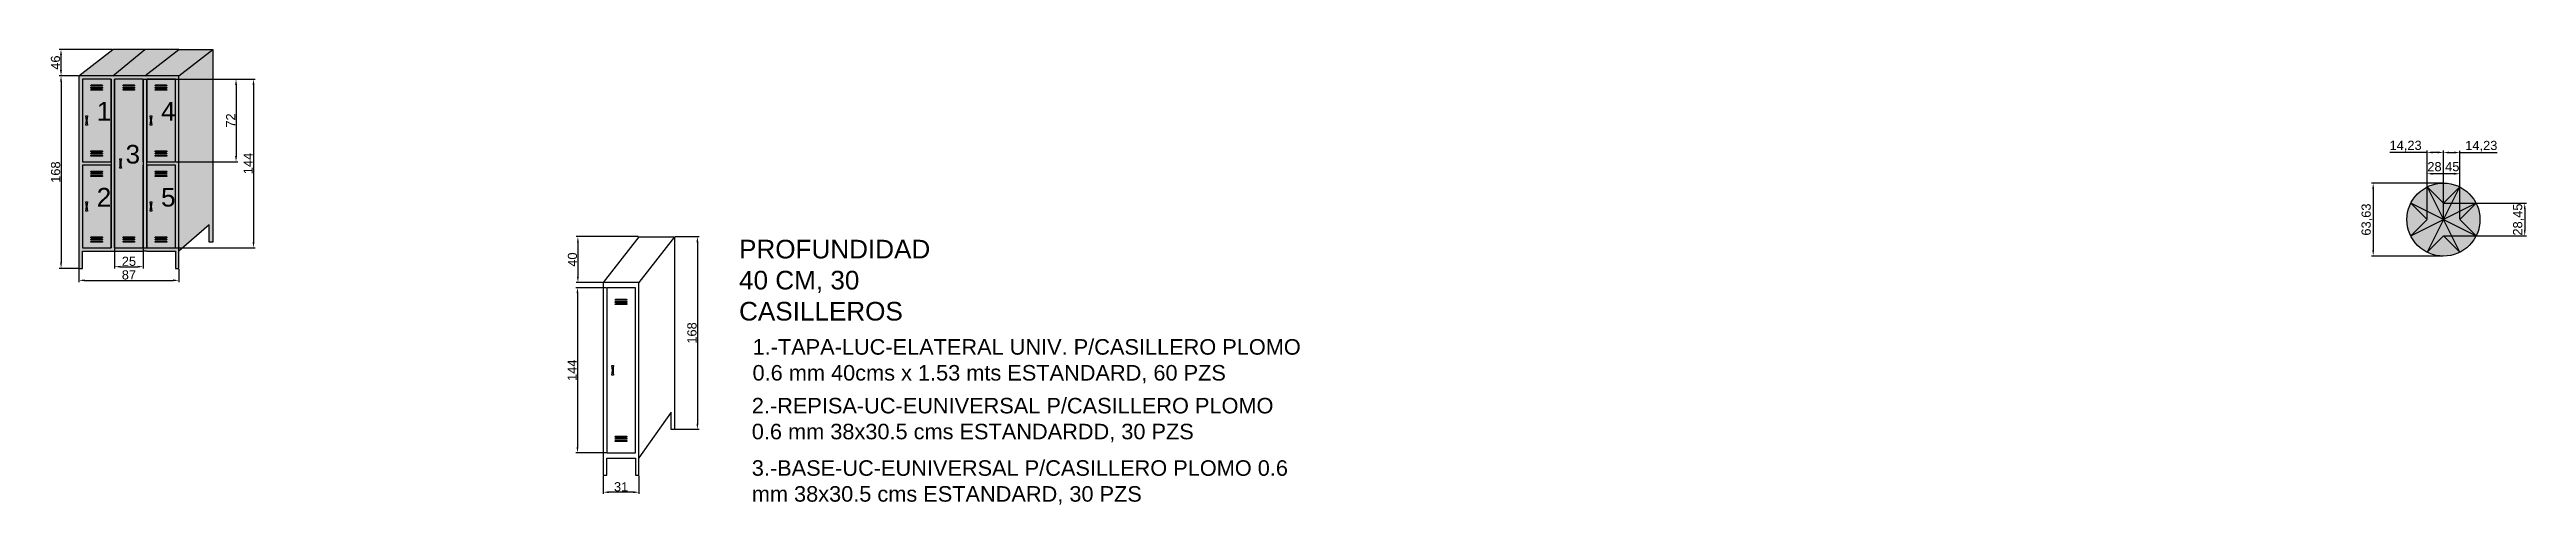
# Model space of a CAD drawing. Header units: millimetres. Extents: x 6614975 to 6624097, y 8742145 to 8746891.
# Drawn here: x 6616191 to 6618347, y 8743936 to 8744333 of the extents above; entities that cross this region are included whole.
import ezdxf

# ---------------------------------------------------------------- set-up
doc = ezdxf.new("R2010")
doc.units = ezdxf.units.MM
doc.styles.get("Standard").update_dxf_attribs({"font": 'arial.ttf'})
doc.dimstyles.new('ISO-25', dxfattribs={"dimtxt": 8, "dimasz": 5, "dimexe": 1.5, "dimexo": 0.625, "dimtad": 1, "dimtxsty": 'Standard', "dimcen": 2.5, "dimclrd": 1, "dimclre": 1, "dimclrt": 143, "dimadec": 0, "dimazin": 0, "dimtfac": 1, "dimtmove": 0, "dimatfit": 3, "dimfxl": 1, "dimarcsym": 0})

msp = doc.modelspace()

# ---------------------------------------------------------------- texts
for s, p in [('1', (6616232.463, 8744271.271)), ('4', (6616288.463, 8744271.271)), ('3', (6616257.592, 8744233.771)), ('2', (6616232.463, 8744196.271)), ('5', (6616288.463, 8744196.271))]:
    msp.add_text(s, height=16.248).set_placement(p)
at = {"char_height": 16.24849, "attachment_point": 1}
for s, width, heights, insert in [('PROFUNDIDAD 40 CM, 30 CASILLEROS', 165.49439, [0], (6616791.589, 8744167.275)), ('{\\H0.83333x;1.-TAPA-LUC-ELATERAL UNIV. P/CASILLERO PLOMO 0.6 mm 40cms x 1.53 mts ESTANDARD, 60 PZS}', 495.00812, [45.916], (6616803.311, 8744080.62)), ('{\\H0.83333x;2.-REPISA-UC-EUNIVERSAL P/CASILLERO PLOMO 0.6 mm 38x30.5 cms ESTANDARDD, 30 PZS}', 473.48605, [56.037], (6616802.678, 8744029.386)), ('{\\H0.83333x;3.-BASE-UC-EUNIVERSAL P/CASILLERO PLOMO 0.6 mm 38x30.5 cms ESTANDARD, 30 PZS}', 472.85304, [58.567], (6616802.678, 8743974.99))]:
    msp.add_mtext_dynamic_manual_height_columns(s, width=width, gutter_width=81.242, heights=heights, dxfattribs=dict(at, insert=insert))

# ---------------------------------------------------------------- blocks, each defined once
blk = doc.blocks.new('*D55')
at = {"color": 1, "lineweight": -2, "transparency": 16777216}
for p, q in [((6616216.3, 8744310.3), (6616199.9, 8744310.3)), ((6616216.3, 8744142.3), (6616199.9, 8744142.3))]:
    blk.add_line(p, q, dxfattribs=at)
at = {"color": 1, "linetype": 'Continuous', "lineweight": -2, "transparency": 16777216}
blk.add_line((6616201.4, 8744305.3), (6616201.4, 8744147.3), dxfattribs=at)
at = {"color": 1, "transparency": 16777216}
for points in [[(6616200.6, 8744305.3), (6616202.2, 8744305.3), (6616201.4, 8744310.3)], [(6616200.6, 8744147.3), (6616202.2, 8744147.3), (6616201.4, 8744142.3)]]:
    blk.add_solid(points, dxfattribs=at)
at = {"layer": 'Defpoints', "color": 0, "transparency": 16777216}
for p in [(6616217, 8744310.3), (6616201.4, 8744142.3), (6616217, 8744142.3)]:
    blk.add_point(p, dxfattribs=at)
at = {"color": 143, "transparency": 16777216, "insert": (6616196.7, 8744226.3), "char_height": 8, "attachment_point": 5, "rotation": 90}
blk.add_mtext('168', dxfattribs=at)
blk = doc.blocks.new('*D56')
at = {"color": 1, "lineweight": -2, "transparency": 16777216}
for p, q in [((6616217, 8744141.6), (6616217, 8744130.4)), ((6616304, 8744141.6), (6616304, 8744130.4))]:
    blk.add_line(p, q, dxfattribs=at)
at = {"color": 1, "linetype": 'Continuous', "lineweight": -2, "transparency": 16777216}
blk.add_line((6616222, 8744131.9), (6616299, 8744131.9), dxfattribs=at)
at = {"color": 1, "transparency": 16777216}
for points in [[(6616222, 8744132.7), (6616222, 8744131.1), (6616217, 8744131.9)], [(6616299, 8744132.7), (6616299, 8744131.1), (6616304, 8744131.9)]]:
    blk.add_solid(points, dxfattribs=at)
at = {"layer": 'Defpoints', "color": 0, "transparency": 16777216}
for p in [(6616217, 8744142.3), (6616304, 8744142.3), (6616304, 8744131.9)]:
    blk.add_point(p, dxfattribs=at)
at = {"color": 143, "transparency": 16777216, "insert": (6616260.5, 8744136.6), "char_height": 8, "attachment_point": 5}
blk.add_mtext('87', dxfattribs=at)
blk = doc.blocks.new('*D57')
at = {"color": 1, "lineweight": -2, "transparency": 16777216}
for p, q in [((6616245.8, 8744333.3), (6616199.9, 8744333.3)), ((6616216.3, 8744310.3), (6616199.9, 8744310.3))]:
    blk.add_line(p, q, dxfattribs=at)
at = {"color": 1, "linetype": 'Continuous', "lineweight": -2, "transparency": 16777216}
blk.add_line((6616201.4, 8744315.3), (6616201.4, 8744328.3), dxfattribs=at)
at = {"color": 1, "transparency": 16777216}
for points in [[(6616200.5, 8744328.3), (6616202.2, 8744328.3), (6616201.4, 8744333.3)], [(6616200.5, 8744315.3), (6616202.2, 8744315.3), (6616201.4, 8744310.3)]]:
    blk.add_solid(points, dxfattribs=at)
at = {"layer": 'Defpoints', "color": 0, "transparency": 16777216}
for p in [(6616201.4, 8744333.3), (6616246.5, 8744333.3), (6616217, 8744310.3)]:
    blk.add_point(p, dxfattribs=at)
at = {"color": 143, "transparency": 16777216, "insert": (6616196.6, 8744321.8), "char_height": 8, "attachment_point": 5, "rotation": 90}
blk.add_mtext('46', dxfattribs=at)
blk = doc.blocks.new('*D58')
at = {"color": 1, "lineweight": -2, "transparency": 16777216}
for p, q in [((6616301.6, 8744307.3), (6616355.2, 8744307.3)), ((6616301.6, 8744235.3), (6616355.2, 8744235.3))]:
    blk.add_line(p, q, dxfattribs=at)
at = {"color": 1, "linetype": 'Continuous', "lineweight": -2, "transparency": 16777216}
blk.add_line((6616353.7, 8744302.3), (6616353.7, 8744240.3), dxfattribs=at)
at = {"color": 1, "transparency": 16777216}
for points in [[(6616352.9, 8744302.3), (6616354.6, 8744302.3), (6616353.7, 8744307.3)], [(6616352.9, 8744240.3), (6616354.6, 8744240.3), (6616353.7, 8744235.3)]]:
    blk.add_solid(points, dxfattribs=at)
at = {"layer": 'Defpoints', "color": 0, "transparency": 16777216}
for p in [(6616301, 8744307.3), (6616301, 8744235.3), (6616353.7, 8744235.3)]:
    blk.add_point(p, dxfattribs=at)
at = {"color": 143, "transparency": 16777216, "insert": (6616349.1, 8744271.3), "char_height": 8, "attachment_point": 5, "rotation": 90}
blk.add_mtext('72', dxfattribs=at)
blk = doc.blocks.new('*D59')
at = {"color": 1, "lineweight": -2, "transparency": 16777216}
for p, q in [((6616273.6, 8744307.3), (6616370.5, 8744307.3)), ((6616273.6, 8744160.3), (6616370.5, 8744160.3))]:
    blk.add_line(p, q, dxfattribs=at)
at = {"color": 1, "linetype": 'Continuous', "lineweight": -2, "transparency": 16777216}
blk.add_line((6616369, 8744302.3), (6616369, 8744165.3), dxfattribs=at)
at = {"color": 1, "transparency": 16777216}
for points in [[(6616368.1, 8744302.3), (6616369.8, 8744302.3), (6616369, 8744307.3)], [(6616368.1, 8744165.3), (6616369.8, 8744165.3), (6616369, 8744160.3)]]:
    blk.add_solid(points, dxfattribs=at)
at = {"layer": 'Defpoints', "color": 0, "transparency": 16777216}
for p in [(6616273, 8744307.3), (6616273, 8744160.3), (6616369, 8744160.3)]:
    blk.add_point(p, dxfattribs=at)
at = {"color": 143, "transparency": 16777216, "insert": (6616364.3, 8744233.8), "char_height": 8, "attachment_point": 5, "rotation": 90}
blk.add_mtext('144', dxfattribs=at)
blk = doc.blocks.new('*D60')
at = {"color": 1, "lineweight": -2, "transparency": 16777216}
for p, q in [((6616248, 8744159.6), (6616248, 8744142.3)), ((6616273, 8744159.6), (6616273, 8744142.3))]:
    blk.add_line(p, q, dxfattribs=at)
at = {"color": 1, "linetype": 'Continuous', "lineweight": -2, "transparency": 16777216}
blk.add_line((6616253, 8744143.8), (6616268, 8744143.8), dxfattribs=at)
at = {"color": 1, "transparency": 16777216}
for points in [[(6616253, 8744144.6), (6616253, 8744143), (6616248, 8744143.8)], [(6616268, 8744144.6), (6616268, 8744143), (6616273, 8744143.8)]]:
    blk.add_solid(points, dxfattribs=at)
at = {"layer": 'Defpoints', "color": 0, "transparency": 16777216}
for p in [(6616248, 8744160.3), (6616273, 8744160.3), (6616273, 8744143.8)]:
    blk.add_point(p, dxfattribs=at)
at = {"color": 143, "transparency": 16777216, "insert": (6616260.5, 8744148.5), "char_height": 8, "attachment_point": 5}
blk.add_mtext('25', dxfattribs=at)
blk = doc.blocks.new('*D90')
at = {"color": 1, "lineweight": -2, "transparency": 16777216}
for p, q in [((6616703.8, 8744170), (6616649.8, 8744170)), ((6616672.8, 8744130), (6616649.8, 8744130))]:
    blk.add_line(p, q, dxfattribs=at)
at = {"color": 1, "linetype": 'Continuous', "lineweight": -2, "transparency": 16777216}
blk.add_line((6616651.3, 8744165), (6616651.3, 8744135), dxfattribs=at)
at = {"color": 1, "transparency": 16777216}
for points in [[(6616650.5, 8744165), (6616652.1, 8744165), (6616651.3, 8744170)], [(6616650.5, 8744135), (6616652.1, 8744135), (6616651.3, 8744130)]]:
    blk.add_solid(points, dxfattribs=at)
at = {"layer": 'Defpoints', "color": 0, "transparency": 16777216}
for p in [(6616704.4, 8744170), (6616651.3, 8744130), (6616673.4, 8744130)]:
    blk.add_point(p, dxfattribs=at)
at = {"color": 143, "transparency": 16777216, "insert": (6616646.6, 8744150), "char_height": 8, "attachment_point": 5, "rotation": 90}
blk.add_mtext('40', dxfattribs=at)
blk = doc.blocks.new('*D91')
at = {"color": 1, "lineweight": -2, "transparency": 16777216}
for p, q in [((6616736, 8744170), (6616756.8, 8744170)), ((6616736, 8744002), (6616756.8, 8744002))]:
    blk.add_line(p, q, dxfattribs=at)
at = {"color": 1, "linetype": 'Continuous', "lineweight": -2, "transparency": 16777216}
blk.add_line((6616755.3, 8744165), (6616755.3, 8744007), dxfattribs=at)
at = {"color": 1, "transparency": 16777216}
for points in [[(6616754.5, 8744165), (6616756.2, 8744165), (6616755.3, 8744170)], [(6616754.5, 8744007), (6616756.2, 8744007), (6616755.3, 8744002)]]:
    blk.add_solid(points, dxfattribs=at)
at = {"layer": 'Defpoints', "color": 0, "transparency": 16777216}
for p in [(6616735.4, 8744170), (6616735.4, 8744002), (6616755.3, 8744002)]:
    blk.add_point(p, dxfattribs=at)
at = {"color": 143, "transparency": 16777216, "insert": (6616750.6, 8744086), "char_height": 8, "attachment_point": 5, "rotation": 90}
blk.add_mtext('168', dxfattribs=at)
blk = doc.blocks.new('*D92')
at = {"color": 1, "lineweight": -2, "transparency": 16777216}
for p, q in [((6616673.4, 8743961.3), (6616673.4, 8743945.6)), ((6616704.4, 8743961.3), (6616704.4, 8743945.6))]:
    blk.add_line(p, q, dxfattribs=at)
at = {"color": 1, "linetype": 'Continuous', "lineweight": -2, "transparency": 16777216}
blk.add_line((6616699.4, 8743947.1), (6616678.4, 8743947.1), dxfattribs=at)
at = {"color": 1, "transparency": 16777216}
for points in [[(6616678.4, 8743948), (6616678.4, 8743946.3), (6616673.4, 8743947.1)], [(6616699.4, 8743948), (6616699.4, 8743946.3), (6616704.4, 8743947.1)]]:
    blk.add_solid(points, dxfattribs=at)
at = {"layer": 'Defpoints', "color": 0, "transparency": 16777216}
for p in [(6616673.4, 8743962), (6616673.4, 8743947.1), (6616704.4, 8743962)]:
    blk.add_point(p, dxfattribs=at)
at = {"color": 143, "transparency": 16777216, "insert": (6616688.9, 8743951.8), "char_height": 8, "attachment_point": 5}
blk.add_mtext('31', dxfattribs=at)
blk = doc.blocks.new('*D93')
at = {"color": 1, "lineweight": -2, "transparency": 16777216}
for p, q in [((6616675.8, 8744125.5), (6616649.4, 8744125.5)), ((6616675.8, 8743981.5), (6616649.4, 8743981.5))]:
    blk.add_line(p, q, dxfattribs=at)
at = {"color": 1, "linetype": 'Continuous', "lineweight": -2, "transparency": 16777216}
blk.add_line((6616650.9, 8744120.5), (6616650.9, 8743986.5), dxfattribs=at)
at = {"color": 1, "transparency": 16777216}
for points in [[(6616650.1, 8744120.5), (6616651.8, 8744120.5), (6616650.9, 8744125.5)], [(6616650.1, 8743986.5), (6616651.8, 8743986.5), (6616650.9, 8743981.5)]]:
    blk.add_solid(points, dxfattribs=at)
at = {"layer": 'Defpoints', "color": 0, "transparency": 16777216}
for p in [(6616676.4, 8744125.5), (6616650.9, 8743981.5), (6616676.4, 8743981.5)]:
    blk.add_point(p, dxfattribs=at)
at = {"color": 143, "transparency": 16777216, "insert": (6616646.3, 8744053.5), "char_height": 8, "attachment_point": 5, "rotation": 90}
blk.add_mtext('144', dxfattribs=at)
blk = doc.blocks.new('*D100')
at = {"color": 1, "lineweight": -2, "transparency": 16777216}
for p, q in [((6618275.8, 8744199.1), (6618347.4, 8744199.1)), ((6618275.8, 8744170.6), (6618347.4, 8744170.6))]:
    blk.add_line(p, q, dxfattribs=at)
at = {"color": 1, "linetype": 'Continuous', "lineweight": -2, "transparency": 16777216}
blk.add_line((6618345.9, 8744194.1), (6618345.9, 8744175.6), dxfattribs=at)
at = {"color": 1, "transparency": 16777216}
for points in [[(6618345.1, 8744194.1), (6618346.7, 8744194.1), (6618345.9, 8744199.1)], [(6618345.1, 8744175.6), (6618346.7, 8744175.6), (6618345.9, 8744170.6)]]:
    blk.add_solid(points, dxfattribs=at)
at = {"layer": 'Defpoints', "color": 0, "transparency": 16777216}
for p in [(6618275.1, 8744199.1), (6618275.1, 8744170.6), (6618345.9, 8744170.6)]:
    blk.add_point(p, dxfattribs=at)
at = {"color": 143, "transparency": 16777216, "insert": (6618340.5, 8744184.9), "char_height": 8, "attachment_point": 5, "rotation": 90}
blk.add_mtext('28,45', dxfattribs=at)
blk = doc.blocks.new('*D101')
at = {"color": 1, "lineweight": -2, "transparency": 16777216}
for p, q in [((6618260.9, 8744185.5), (6618260.9, 8744226.4)), ((6618289.4, 8744185.5), (6618289.4, 8744226.4))]:
    blk.add_line(p, q, dxfattribs=at)
at = {"color": 1, "linetype": 'Continuous', "lineweight": -2, "transparency": 16777216}
blk.add_line((6618284.4, 8744224.9), (6618265.9, 8744224.9), dxfattribs=at)
at = {"color": 1, "transparency": 16777216}
for points in [[(6618265.9, 8744225.7), (6618265.9, 8744224), (6618260.9, 8744224.9)], [(6618284.4, 8744225.7), (6618284.4, 8744224), (6618289.4, 8744224.9)]]:
    blk.add_solid(points, dxfattribs=at)
at = {"layer": 'Defpoints', "color": 0, "transparency": 16777216}
for p in [(6618260.9, 8744224.9), (6618260.9, 8744184.9), (6618289.4, 8744184.9)]:
    blk.add_point(p, dxfattribs=at)
at = {"color": 143, "transparency": 16777216, "insert": (6618275.1, 8744230.3), "char_height": 8, "attachment_point": 5}
blk.add_mtext('28,45', dxfattribs=at)
blk = doc.blocks.new('*D102')
at = {"color": 1, "lineweight": -2, "transparency": 16777216}
for p, q in [((6618275.1, 8744185.5), (6618275.1, 8744244.8)), ((6618289.4, 8744185.5), (6618289.4, 8744244.8))]:
    blk.add_line(p, q, dxfattribs=at)
at = {"color": 1, "linetype": 'Continuous', "lineweight": -2, "transparency": 16777216}
for p, q in [((6618280.1, 8744243.3), (6618284.4, 8744243.3)), ((6618289.4, 8744243.3), (6618321.9, 8744243.3))]:
    blk.add_line(p, q, dxfattribs=at)
at = {"color": 1, "transparency": 16777216}
for points in [[(6618280.1, 8744244.2), (6618280.1, 8744242.5), (6618275.1, 8744243.3)], [(6618284.4, 8744244.2), (6618284.4, 8744242.5), (6618289.4, 8744243.3)]]:
    blk.add_solid(points, dxfattribs=at)
at = {"layer": 'Defpoints', "color": 0, "transparency": 16777216}
for p in [(6618289.4, 8744243.3), (6618275.1, 8744184.9), (6618289.4, 8744184.9)]:
    blk.add_point(p, dxfattribs=at)
at = {"color": 143, "transparency": 16777216, "insert": (6618308.1, 8744248.8), "char_height": 8, "attachment_point": 5}
blk.add_mtext('14,23', dxfattribs=at)
blk = doc.blocks.new('*D103')
at = {"color": 1, "linetype": 'Continuous', "lineweight": -2, "transparency": 16777216}
for p, q in [((6618260.9, 8744243.5), (6618228.4, 8744243.5)), ((6618270.1, 8744243.5), (6618265.9, 8744243.5))]:
    blk.add_line(p, q, dxfattribs=at)
at = {"color": 1, "lineweight": -2, "transparency": 16777216}
for p, q in [((6618260.9, 8744185.5), (6618260.9, 8744245)), ((6618275.1, 8744185.5), (6618275.1, 8744245))]:
    blk.add_line(p, q, dxfattribs=at)
at = {"color": 1, "transparency": 16777216}
for points in [[(6618265.9, 8744244.3), (6618265.9, 8744242.6), (6618260.9, 8744243.5)], [(6618270.1, 8744244.3), (6618270.1, 8744242.6), (6618275.1, 8744243.5)]]:
    blk.add_solid(points, dxfattribs=at)
at = {"layer": 'Defpoints', "color": 0, "transparency": 16777216}
for p in [(6618260.9, 8744243.5), (6618260.9, 8744184.9), (6618275.1, 8744184.9)]:
    blk.add_point(p, dxfattribs=at)
at = {"color": 143, "transparency": 16777216, "insert": (6618242.2, 8744248.9), "char_height": 8, "attachment_point": 5}
blk.add_mtext('14,23', dxfattribs=at)
blk = doc.blocks.new('*D104')
at = {"color": 1, "lineweight": -2, "transparency": 16777216}
for p, q in [((6618274.5, 8744216.7), (6618212.5, 8744216.7)), ((6618274.5, 8744153.1), (6618212.5, 8744153.1))]:
    blk.add_line(p, q, dxfattribs=at)
at = {"color": 1, "linetype": 'Continuous', "lineweight": -2, "transparency": 16777216}
blk.add_line((6618214, 8744211.7), (6618214, 8744158.1), dxfattribs=at)
at = {"color": 1, "transparency": 16777216}
for points in [[(6618213.2, 8744211.7), (6618214.8, 8744211.7), (6618214, 8744216.7)], [(6618213.2, 8744158.1), (6618214.8, 8744158.1), (6618214, 8744153.1)]]:
    blk.add_solid(points, dxfattribs=at)
at = {"layer": 'Defpoints', "color": 0, "transparency": 16777216}
for p in [(6618275.1, 8744216.7), (6618214, 8744153.1), (6618275.1, 8744153.1)]:
    blk.add_point(p, dxfattribs=at)
at = {"color": 143, "transparency": 16777216, "insert": (6618208.6, 8744184.9), "char_height": 8, "attachment_point": 5, "rotation": 90}
blk.add_mtext('63,63', dxfattribs=at)

# ---------------------------------------------------------------- dimensions: what is measured, and where the dimension line sits
for base, p1, p2, text, picture, middle in [((6616201.35, 8744333.271), (6616216.963, 8744310.271), (6616246.463, 8744333.271), '46', '*D57', (6616196.64, 8744321.771)), ((6616368.971, 8744160.271), (6616272.963, 8744307.271), (6616272.963, 8744160.271), '144', '*D59', (6616364.329, 8744233.771))]:
    dim = msp.add_linear_dim(base=base, p1=p1, p2=p2, angle=90, text=text, dimstyle='ISO-25')
    dim.commit()
    dim.dimension.update_dxf_attribs({"geometry": picture, "text_midpoint": middle})
for base, p1, p2, picture, middle in [((6616201.399, 8744142.271), (6616216.963, 8744310.271), (6616216.963, 8744142.271), '*D55', (6616196.69, 8744226.271)), ((6616353.742, 8744235.271), (6616300.963, 8744307.271), (6616300.963, 8744235.271), '*D58', (6616349.101, 8744271.271)), ((6618214.008, 8744153.06), (6618275.148, 8744216.686), (6618275.148, 8744153.06), '*D104', (6618208.575, 8744184.873)), ((6618345.913, 8744170.646), (6618275.148, 8744199.1), (6618275.148, 8744170.646), '*D100', (6618340.48, 8744184.873)), ((6616651.313, 8744129.959), (6616704.379, 8744169.959), (6616673.379, 8744129.959), '*D90', (6616646.603, 8744149.959)), ((6616755.338, 8744001.959), (6616735.379, 8744169.959), (6616735.379, 8744001.959), '*D91', (6616750.628, 8744085.959)), ((6616650.919, 8743981.459), (6616676.379, 8744125.459), (6616676.379, 8743981.459), '*D93', (6616646.278, 8744053.459))]:
    dim = msp.add_linear_dim(base=base, p1=p1, p2=p2, angle=90, dimstyle='ISO-25')
    dim.commit()
    dim.dimension.update_dxf_attribs({"geometry": picture, "text_midpoint": middle})
for base, p1, p2, picture, middle in [((6618260.921, 8744243.458), (6618275.148, 8744184.873), (6618260.921, 8744184.873), '*D103', (6618242.175, 8744248.89)), ((6618289.375, 8744243.331), (6618275.148, 8744184.873), (6618289.375, 8744184.873), '*D102', (6618308.122, 8744248.764)), ((6618260.921, 8744224.851), (6618289.375, 8744184.873), (6618260.921, 8744184.873), '*D101', (6618275.148, 8744230.283)), ((6616272.963, 8744143.806), (6616247.963, 8744160.271), (6616272.963, 8744160.271), '*D60', (6616260.463, 8744148.516)), ((6616303.963, 8744131.894), (6616216.963, 8744142.271), (6616303.963, 8744142.271), '*D56', (6616260.463, 8744136.603)), ((6616673.379, 8743947.133), (6616704.379, 8743961.959), (6616673.379, 8743961.959), '*D92', (6616688.879, 8743951.845))]:
    dim = msp.add_linear_dim(base=base, p1=p1, p2=p2, dimstyle='ISO-25')
    dim.commit()
    dim.dimension.update_dxf_attribs({"geometry": picture, "text_midpoint": middle})

# ---------------------------------------------------------------- hatches: boundary and pattern name
at = {"true_color": 0x636466}
h = msp.add_hatch(color=251, dxfattribs=at)
h.dxf.hatch_style = 1
h.paths.add_polyline_path([(6616274.463, 8744333.271), (6616246.463, 8744333.271), (6616216.963, 8744310.271), (6616246.463, 8744310.271)])
h = msp.add_hatch(color=251, dxfattribs=at)
h.dxf.hatch_style = 1
h.paths.add_polyline_path([(6616303.963, 8744333.271), (6616274.463, 8744333.271), (6616246.463, 8744310.271), (6616274.463, 8744310.271)])
h = msp.add_hatch(color=251, dxfattribs=at)
h.dxf.hatch_style = 1
h.paths.add_polyline_path([(6616333.463, 8744333.271), (6616303.963, 8744333.271), (6616274.463, 8744310.271), (6616275.963, 8744310.271), (6616303.963, 8744310.271)])
h = msp.add_hatch(color=251, dxfattribs=at)
h.dxf.hatch_style = 1
h.paths.add_polyline_path([(6616333.463, 8744333.271), (6616303.963, 8744310.271), (6616303.963, 8744157.451), (6616330.463, 8744180.271), (6616330.463, 8744165.271), (6616333.463, 8744165.271)])
h = msp.add_hatch(color=251, dxfattribs=at)
h.dxf.hatch_style = 1
h.paths.add_polyline_path([(6616275.963, 8744307.271), (6616300.963, 8744307.271), (6616300.963, 8744235.271), (6616275.963, 8744235.271), (6616275.963, 8744232.271), (6616300.963, 8744232.271), (6616300.963, 8744160.271), (6616275.963, 8744160.271)], flags=16)
h.paths.add_polyline_path([(6616272.963, 8744235.271), (6616272.963, 8744232.271), (6616272.963, 8744160.271), (6616247.963, 8744160.271), (6616247.963, 8744232.271), (6616247.963, 8744235.271), (6616247.963, 8744307.271), (6616272.963, 8744307.271)], flags=16)
h.paths.add_polyline_path([(6616278.963, 8744275.413), (6616280.463, 8744275.413, 0.12073286), (6616280.463, 8744267.13), (6616278.963, 8744267.13, 0.12072944)], flags=0)
h.paths.add_polyline_path([(6616279.313, 8744267.38, -1), (6616279.113, 8744267.38, -1)], flags=0)
h.paths.add_polyline_path([(6616280.313, 8744267.38, -1), (6616280.113, 8744267.38, -1)], flags=0)
h.paths.add_polyline_path([(6616279.313, 8744275.163, -1), (6616279.113, 8744275.163, -1)], flags=0)
h.paths.add_polyline_path([(6616280.313, 8744275.163, -1), (6616280.113, 8744275.163, -1)], flags=0)
h.paths.add_polyline_path([(6616283.903, 8744244.914), (6616293.022, 8744244.914, -0.41421356), (6616293.463, 8744244.474), (6616293.463, 8744244.033), (6616283.463, 8744244.033), (6616283.463, 8744244.474, -0.41421356)], flags=0)
h.paths.add_polyline_path([(6616283.903, 8744243.033), (6616293.022, 8744243.033, -0.41421356), (6616293.463, 8744242.593), (6616293.463, 8744242.152), (6616283.463, 8744242.152), (6616283.463, 8744242.593, -0.41421356)], flags=0)
h.paths.add_polyline_path([(6616283.903, 8744241.152), (6616293.022, 8744241.152, -0.41421356), (6616293.463, 8744240.712), (6616293.463, 8744240.271), (6616283.463, 8744240.271), (6616283.463, 8744240.712, -0.41421356)], flags=0)
h.paths.add_polyline_path([(6616283.463, 8744297.628), (6616283.463, 8744298.069, -0.41421356), (6616283.903, 8744298.509), (6616293.022, 8744298.509, -0.41421356), (6616293.463, 8744298.069), (6616293.463, 8744297.628)], flags=0)
h.paths.add_polyline_path([(6616265.463, 8744297.628), (6616255.463, 8744297.628), (6616255.463, 8744298.069, -0.41421356), (6616255.903, 8744298.509), (6616265.022, 8744298.509, -0.41421356), (6616265.463, 8744298.069)], flags=0)
h.paths.add_polyline_path([(6616244.963, 8744160.271), (6616219.963, 8744160.271), (6616219.963, 8744232.271), (6616244.963, 8744232.271), (6616244.963, 8744235.271), (6616219.963, 8744235.271), (6616219.963, 8744307.271), (6616244.963, 8744307.271)], flags=16)
h.paths.add_polyline_path([(6616283.463, 8744299.509), (6616283.463, 8744299.95, -0.41421356), (6616283.903, 8744300.39), (6616293.022, 8744300.39, -0.41421356), (6616293.463, 8744299.95), (6616293.463, 8744299.509)], flags=0)
h.paths.add_polyline_path([(6616265.463, 8744299.509), (6616255.463, 8744299.509), (6616255.463, 8744299.95, -0.41421356), (6616255.903, 8744300.39), (6616265.022, 8744300.39, -0.41421356), (6616265.463, 8744299.95)], flags=0)
h.paths.add_polyline_path([(6616283.463, 8744301.39), (6616283.463, 8744301.831, -0.41421356), (6616283.903, 8744302.271), (6616293.022, 8744302.271, -0.41421356), (6616293.463, 8744301.831), (6616293.463, 8744301.39)], flags=0)
h.paths.add_polyline_path([(6616265.463, 8744301.39), (6616255.463, 8744301.39), (6616255.463, 8744301.831, -0.41421356), (6616255.903, 8744302.271), (6616265.022, 8744302.271, -0.41421356), (6616265.463, 8744301.831)], flags=0)
h.paths.add_polyline_path([(6616253.963, 8744237.913, 0.12070123), (6616253.963, 8744229.63), (6616252.463, 8744229.63, 0.12070298), (6616252.463, 8744237.913)], flags=0)
h.paths.add_polyline_path([(6616253.613, 8744237.663, -1), (6616253.813, 8744237.663, -1)], flags=0)
h.paths.add_polyline_path([(6616252.613, 8744237.663, -1), (6616252.813, 8744237.663, -1)], flags=0)
h.paths.add_polyline_path([(6616283.903, 8744227.207), (6616293.022, 8744227.207, -0.41421356), (6616293.463, 8744226.766), (6616293.463, 8744226.326), (6616283.463, 8744226.326), (6616283.463, 8744226.766, -0.41421356)], flags=0)
h.paths.add_polyline_path([(6616253.813, 8744229.88, -1), (6616253.613, 8744229.88, -1)], flags=0)
h.paths.add_polyline_path([(6616237.463, 8744244.474), (6616237.463, 8744244.033), (6616227.463, 8744244.033), (6616227.463, 8744244.474, -0.41421356), (6616227.903, 8744244.914), (6616237.022, 8744244.914, -0.41421356)], flags=0)
h.paths.add_polyline_path([(6616283.903, 8744225.326), (6616293.022, 8744225.326, -0.41421356), (6616293.463, 8744224.886), (6616293.463, 8744224.445), (6616283.463, 8744224.445), (6616283.463, 8744224.886, -0.41421356)], flags=0)
h.paths.add_polyline_path([(6616252.813, 8744229.88, -1), (6616252.613, 8744229.88, -1)], flags=0)
h.paths.add_polyline_path([(6616237.463, 8744242.593), (6616237.463, 8744242.152), (6616227.463, 8744242.152), (6616227.463, 8744242.593, -0.41421356), (6616227.903, 8744243.033), (6616237.022, 8744243.033, -0.41421356)], flags=0)
h.paths.add_polyline_path([(6616283.903, 8744223.445), (6616293.022, 8744223.445, -0.41421356), (6616293.463, 8744223.005), (6616293.463, 8744222.564), (6616283.463, 8744222.564), (6616283.463, 8744223.005, -0.41421356)], flags=0)
h.paths.add_polyline_path([(6616237.463, 8744297.628), (6616227.463, 8744297.628), (6616227.463, 8744298.069, -0.41421356), (6616227.903, 8744298.509), (6616237.022, 8744298.509, -0.41421356), (6616237.463, 8744298.069)], flags=0)
h.paths.add_polyline_path([(6616237.463, 8744240.712), (6616237.463, 8744240.271), (6616227.463, 8744240.271), (6616227.463, 8744240.712, -0.41421356), (6616227.903, 8744241.152), (6616237.022, 8744241.152, -0.41421356)], flags=0)
h.paths.add_polyline_path([(6616237.463, 8744299.509), (6616227.463, 8744299.509), (6616227.463, 8744299.95, -0.41421356), (6616227.903, 8744300.39), (6616237.022, 8744300.39, -0.41421356), (6616237.463, 8744299.95)], flags=0)
h.paths.add_polyline_path([(6616237.463, 8744301.39), (6616227.463, 8744301.39), (6616227.463, 8744301.831, -0.41421356), (6616227.903, 8744302.271), (6616237.022, 8744302.271, -0.41421356), (6616237.463, 8744301.831)], flags=0)
h.paths.add_polyline_path([(6616224.463, 8744267.13), (6616222.963, 8744267.13, 0.12072944), (6616222.963, 8744275.413), (6616224.463, 8744275.413, 0.12073286)], flags=0)
h.paths.add_polyline_path([(6616224.113, 8744267.38, -1), (6616224.313, 8744267.38, -1)], flags=0)
h.paths.add_polyline_path([(6616224.113, 8744275.163, -1), (6616224.313, 8744275.163, -1)], flags=0)
h.paths.add_polyline_path([(6616223.113, 8744267.38, -1), (6616223.313, 8744267.38, -1)], flags=0)
h.paths.add_polyline_path([(6616223.113, 8744275.163, -1), (6616223.313, 8744275.163, -1)], flags=0)
h.paths.add_polyline_path([(6616237.463, 8744226.766), (6616237.463, 8744226.326), (6616227.463, 8744226.326), (6616227.463, 8744226.766, -0.41421356), (6616227.903, 8744227.207), (6616237.022, 8744227.207, -0.41421356)], flags=0)
h.paths.add_polyline_path([(6616237.463, 8744224.886), (6616237.463, 8744224.445), (6616227.463, 8744224.445), (6616227.463, 8744224.886, -0.41421356), (6616227.903, 8744225.326), (6616237.022, 8744225.326, -0.41421356)], flags=0)
h.paths.add_polyline_path([(6616237.463, 8744223.005), (6616237.463, 8744222.564), (6616227.463, 8744222.564), (6616227.463, 8744223.005, -0.41421356), (6616227.903, 8744223.445), (6616237.022, 8744223.445, -0.41421356)], flags=0)
h.paths.add_polyline_path([(6616278.963, 8744200.413), (6616280.463, 8744200.413, 0.12070123), (6616280.463, 8744192.13), (6616278.963, 8744192.13, 0.12070298)], flags=0)
h.paths.add_polyline_path([(6616279.313, 8744200.163, -1), (6616279.113, 8744200.163, -1)], flags=0)
h.paths.add_polyline_path([(6616280.313, 8744200.163, -1), (6616280.113, 8744200.163, -1)], flags=0)
h.paths.add_polyline_path([(6616279.313, 8744192.38, -1), (6616279.113, 8744192.38, -1)], flags=0)
h.paths.add_polyline_path([(6616280.313, 8744192.38, -1), (6616280.113, 8744192.38, -1)], flags=0)
h.paths.add_polyline_path([(6616224.463, 8744200.413, 0.12070123), (6616224.463, 8744192.13), (6616222.963, 8744192.13, 0.12070298), (6616222.963, 8744200.413)], flags=0)
h.paths.add_polyline_path([(6616224.113, 8744200.163, -1), (6616224.313, 8744200.163, -1)], flags=0)
h.paths.add_polyline_path([(6616223.113, 8744200.163, -1), (6616223.313, 8744200.163, -1)], flags=0)
h.paths.add_polyline_path([(6616224.113, 8744192.38, -1), (6616224.313, 8744192.38, -1)], flags=0)
h.paths.add_polyline_path([(6616223.113, 8744192.38, -1), (6616223.313, 8744192.38, -1)], flags=0)
h.paths.add_polyline_path([(6616283.903, 8744169.914), (6616293.022, 8744169.914, -0.41421356), (6616293.463, 8744169.474), (6616293.463, 8744169.033), (6616283.463, 8744169.033), (6616283.463, 8744169.474, -0.41421356)], flags=0)
h.paths.add_polyline_path([(6616265.022, 8744169.914, -0.41421356), (6616265.463, 8744169.474), (6616265.463, 8744169.033), (6616255.463, 8744169.033), (6616255.463, 8744169.474, -0.41421356), (6616255.903, 8744169.914)], flags=0)
h.paths.add_polyline_path([(6616283.903, 8744168.033), (6616293.022, 8744168.033, -0.41421356), (6616293.463, 8744167.593), (6616293.463, 8744167.152), (6616283.463, 8744167.152), (6616283.463, 8744167.593, -0.41421356)], flags=0)
h.paths.add_polyline_path([(6616265.022, 8744168.033, -0.41421356), (6616265.463, 8744167.593), (6616265.463, 8744167.152), (6616255.463, 8744167.152), (6616255.463, 8744167.593, -0.41421356), (6616255.903, 8744168.033)], flags=0)
h.paths.add_polyline_path([(6616283.903, 8744166.152), (6616293.022, 8744166.152, -0.41421356), (6616293.463, 8744165.712), (6616293.463, 8744165.271), (6616283.463, 8744165.271), (6616283.463, 8744165.712, -0.41421356)], flags=0)
h.paths.add_polyline_path([(6616265.022, 8744166.152, -0.41421356), (6616265.463, 8744165.712), (6616265.463, 8744165.271), (6616255.463, 8744165.271), (6616255.463, 8744165.712, -0.41421356), (6616255.903, 8744166.152)], flags=0)
h.paths.add_polyline_path([(6616237.463, 8744169.474), (6616237.463, 8744169.033), (6616227.463, 8744169.033), (6616227.463, 8744169.474, -0.41421356), (6616227.903, 8744169.914), (6616237.022, 8744169.914, -0.41421356)], flags=0)
h.paths.add_polyline_path([(6616237.463, 8744167.593), (6616237.463, 8744167.152), (6616227.463, 8744167.152), (6616227.463, 8744167.593, -0.41421356), (6616227.903, 8744168.033), (6616237.022, 8744168.033, -0.41421356)], flags=0)
h.paths.add_polyline_path([(6616237.463, 8744165.712), (6616237.463, 8744165.271), (6616227.463, 8744165.271), (6616227.463, 8744165.712, -0.41421356), (6616227.903, 8744166.152), (6616237.022, 8744166.152, -0.41421356)], flags=0)
h.paths.add_polyline_path([(6616275.963, 8744157.271), (6616272.963, 8744157.271), (6616272.963, 8744142.271), (6616275.963, 8744142.271)], flags=0)
h.paths.add_polyline_path([(6616219.963, 8744157.271), (6616300.963, 8744157.271), (6616300.963, 8744142.271), (6616303.963, 8744142.271), (6616303.963, 8744310.271), (6616272.963, 8744310.271), (6616244.963, 8744310.271), (6616216.963, 8744310.271), (6616216.963, 8744142.271), (6616219.963, 8744142.271)])
h = msp.add_hatch(color=251, dxfattribs=at)
h.dxf.hatch_style = 1
h.paths.add_polyline_path([(6616244.963, 8744307.271), (6616219.963, 8744307.271), (6616219.963, 8744235.271), (6616244.963, 8744235.271)])
h.paths.add_polyline_path([(6616224.463, 8744275.413, 0.12073286), (6616224.463, 8744267.13), (6616222.963, 8744267.13, 0.12072944), (6616222.963, 8744275.413)], flags=16)
h.paths.add_polyline_path([(6616224.113, 8744275.163, -1), (6616224.313, 8744275.163, -1)], flags=0)
h.paths.add_polyline_path([(6616223.113, 8744275.163, -1), (6616223.313, 8744275.163, -1)], flags=0)
h.paths.add_polyline_path([(6616224.113, 8744267.38, -1), (6616224.313, 8744267.38, -1)], flags=0)
h.paths.add_polyline_path([(6616223.113, 8744267.38, -1), (6616223.313, 8744267.38, -1)], flags=0)
h.paths.add_polyline_path([(6616227.463, 8744297.628), (6616227.463, 8744298.069, -0.41421356), (6616227.903, 8744298.509), (6616237.022, 8744298.509, -0.41421356), (6616237.463, 8744298.069), (6616237.463, 8744297.628)], flags=16)
h.paths.add_polyline_path([(6616227.463, 8744299.509), (6616227.463, 8744299.95, -0.41421356), (6616227.903, 8744300.39), (6616237.022, 8744300.39, -0.41421356), (6616237.463, 8744299.95), (6616237.463, 8744299.509)], flags=16)
h.paths.add_polyline_path([(6616227.463, 8744301.39), (6616227.463, 8744301.831, -0.41421356), (6616227.903, 8744302.271), (6616237.022, 8744302.271, -0.41421356), (6616237.463, 8744301.831), (6616237.463, 8744301.39)], flags=16)
h.paths.add_polyline_path([(6616237.022, 8744244.914, -0.41421356), (6616237.463, 8744244.474), (6616237.463, 8744244.033), (6616227.463, 8744244.033), (6616227.463, 8744244.474, -0.41421356), (6616227.903, 8744244.914)], flags=16)
h.paths.add_polyline_path([(6616237.022, 8744243.033, -0.41421356), (6616237.463, 8744242.593), (6616237.463, 8744242.152), (6616227.463, 8744242.152), (6616227.463, 8744242.593, -0.41421356), (6616227.903, 8744243.033)], flags=16)
h.paths.add_polyline_path([(6616237.022, 8744241.152, -0.41421356), (6616237.463, 8744240.712), (6616237.463, 8744240.271), (6616227.463, 8744240.271), (6616227.463, 8744240.712, -0.41421356), (6616227.903, 8744241.152)], flags=16)
h = msp.add_hatch(color=251, dxfattribs=at)
h.dxf.hatch_style = 1
h.paths.add_polyline_path([(6616272.963, 8744307.271), (6616247.963, 8744307.271), (6616247.963, 8744235.271), (6616247.963, 8744232.271), (6616247.963, 8744160.271), (6616272.963, 8744160.271), (6616272.963, 8744232.271), (6616272.963, 8744235.271)])
h.paths.add_polyline_path([(6616255.463, 8744297.628), (6616255.463, 8744298.069, -0.41421356), (6616255.903, 8744298.509), (6616265.022, 8744298.509, -0.41421356), (6616265.463, 8744298.069), (6616265.463, 8744297.628)], flags=16)
h.paths.add_polyline_path([(6616255.463, 8744299.509), (6616255.463, 8744299.95, -0.41421356), (6616255.903, 8744300.39), (6616265.022, 8744300.39, -0.41421356), (6616265.463, 8744299.95), (6616265.463, 8744299.509)], flags=16)
h.paths.add_polyline_path([(6616255.463, 8744301.39), (6616255.463, 8744301.831, -0.41421356), (6616255.903, 8744302.271), (6616265.022, 8744302.271, -0.41421356), (6616265.463, 8744301.831), (6616265.463, 8744301.39)], flags=16)
h.paths.add_polyline_path([(6616253.963, 8744237.913, 0.12070123), (6616253.963, 8744229.63), (6616252.463, 8744229.63, 0.12070298), (6616252.463, 8744237.913)], flags=16)
h.paths.add_polyline_path([(6616253.813, 8744237.663, -1), (6616253.613, 8744237.663, -1)], flags=0)
h.paths.add_polyline_path([(6616252.813, 8744237.663, -1), (6616252.613, 8744237.663, -1)], flags=0)
h.paths.add_polyline_path([(6616253.813, 8744229.88, -1), (6616253.613, 8744229.88, -1)], flags=0)
h.paths.add_polyline_path([(6616252.813, 8744229.88, -1), (6616252.613, 8744229.88, -1)], flags=0)
h.paths.add_polyline_path([(6616265.022, 8744169.914, -0.41421356), (6616265.463, 8744169.474), (6616265.463, 8744169.033), (6616255.463, 8744169.033), (6616255.463, 8744169.474, -0.41421356), (6616255.903, 8744169.914)], flags=16)
h.paths.add_polyline_path([(6616265.022, 8744168.033, -0.41421356), (6616265.463, 8744167.593), (6616265.463, 8744167.152), (6616255.463, 8744167.152), (6616255.463, 8744167.593, -0.41421356), (6616255.903, 8744168.033)], flags=16)
h.paths.add_polyline_path([(6616265.022, 8744166.152, -0.41421356), (6616265.463, 8744165.712), (6616265.463, 8744165.271), (6616255.463, 8744165.271), (6616255.463, 8744165.712, -0.41421356), (6616255.903, 8744166.152)], flags=16)
h = msp.add_hatch(color=251, dxfattribs=at)
h.dxf.hatch_style = 1
h.paths.add_polyline_path([(6616300.963, 8744307.271), (6616275.963, 8744307.271), (6616275.963, 8744235.271), (6616300.963, 8744235.271)])
h.paths.add_polyline_path([(6616280.463, 8744267.13), (6616278.963, 8744267.13, 0.12072944), (6616278.963, 8744275.413), (6616280.463, 8744275.413, 0.12073286)], flags=16)
h.paths.add_polyline_path([(6616280.113, 8744275.163, -1), (6616280.313, 8744275.163, -1)], flags=0)
h.paths.add_polyline_path([(6616279.113, 8744275.163, -1), (6616279.313, 8744275.163, -1)], flags=0)
h.paths.add_polyline_path([(6616280.113, 8744267.38, -1), (6616280.313, 8744267.38, -1)], flags=0)
h.paths.add_polyline_path([(6616279.113, 8744267.38, -1), (6616279.313, 8744267.38, -1)], flags=0)
h.paths.add_polyline_path([(6616283.463, 8744297.628), (6616283.463, 8744298.069, -0.41421356), (6616283.903, 8744298.509), (6616293.022, 8744298.509, -0.41421356), (6616293.463, 8744298.069), (6616293.463, 8744297.628)], flags=16)
h.paths.add_polyline_path([(6616283.463, 8744299.509), (6616283.463, 8744299.95, -0.41421356), (6616283.903, 8744300.39), (6616293.022, 8744300.39, -0.41421356), (6616293.463, 8744299.95), (6616293.463, 8744299.509)], flags=16)
h.paths.add_polyline_path([(6616293.022, 8744244.914, -0.41421356), (6616293.463, 8744244.474), (6616293.463, 8744244.033), (6616283.463, 8744244.033), (6616283.463, 8744244.474, -0.41421356), (6616283.903, 8744244.914)], flags=16)
h.paths.add_polyline_path([(6616283.463, 8744301.39), (6616283.463, 8744301.831, -0.41421356), (6616283.903, 8744302.271), (6616293.022, 8744302.271, -0.41421356), (6616293.463, 8744301.831), (6616293.463, 8744301.39)], flags=16)
h.paths.add_polyline_path([(6616293.022, 8744243.033, -0.41421356), (6616293.463, 8744242.593), (6616293.463, 8744242.152), (6616283.463, 8744242.152), (6616283.463, 8744242.593, -0.41421356), (6616283.903, 8744243.033)], flags=16)
h.paths.add_polyline_path([(6616293.022, 8744241.152, -0.41421356), (6616293.463, 8744240.712), (6616293.463, 8744240.271), (6616283.463, 8744240.271), (6616283.463, 8744240.712, -0.41421356), (6616283.903, 8744241.152)], flags=16)
h = msp.add_hatch(color=251, dxfattribs=at)
h.dxf.hatch_style = 1
h.paths.add_polyline_path([(6616244.963, 8744232.271), (6616219.963, 8744232.271), (6616219.963, 8744160.271), (6616244.963, 8744160.271)])
h.paths.add_polyline_path([(6616237.463, 8744222.564), (6616227.463, 8744222.564), (6616227.463, 8744223.005, -0.41421356), (6616227.903, 8744223.445), (6616237.022, 8744223.445, -0.41421356), (6616237.463, 8744223.005)], flags=16)
h.paths.add_polyline_path([(6616237.463, 8744224.445), (6616227.463, 8744224.445), (6616227.463, 8744224.886, -0.41421356), (6616227.903, 8744225.326), (6616237.022, 8744225.326, -0.41421356), (6616237.463, 8744224.886)], flags=16)
h.paths.add_polyline_path([(6616237.463, 8744226.326), (6616227.463, 8744226.326), (6616227.463, 8744226.766, -0.41421356), (6616227.903, 8744227.207), (6616237.022, 8744227.207, -0.41421356), (6616237.463, 8744226.766)], flags=16)
h.paths.add_polyline_path([(6616224.463, 8744200.413, 0.12070123), (6616224.463, 8744192.13), (6616222.963, 8744192.13, 0.12070298), (6616222.963, 8744200.413)], flags=16)
h.paths.add_polyline_path([(6616224.113, 8744200.163, -1), (6616224.313, 8744200.163, -1)], flags=0)
h.paths.add_polyline_path([(6616223.113, 8744200.163, -1), (6616223.313, 8744200.163, -1)], flags=0)
h.paths.add_polyline_path([(6616224.113, 8744192.38, -1), (6616224.313, 8744192.38, -1)], flags=0)
h.paths.add_polyline_path([(6616223.113, 8744192.38, -1), (6616223.313, 8744192.38, -1)], flags=0)
h.paths.add_polyline_path([(6616237.022, 8744169.914, -0.41421356), (6616237.463, 8744169.474), (6616237.463, 8744169.033), (6616227.463, 8744169.033), (6616227.463, 8744169.474, -0.41421356), (6616227.903, 8744169.914)], flags=16)
h.paths.add_polyline_path([(6616237.022, 8744168.033, -0.41421356), (6616237.463, 8744167.593), (6616237.463, 8744167.152), (6616227.463, 8744167.152), (6616227.463, 8744167.593, -0.41421356), (6616227.903, 8744168.033)], flags=16)
h.paths.add_polyline_path([(6616237.022, 8744166.152, -0.41421356), (6616237.463, 8744165.712), (6616237.463, 8744165.271), (6616227.463, 8744165.271), (6616227.463, 8744165.712, -0.41421356), (6616227.903, 8744166.152)], flags=16)
h = msp.add_hatch(color=251, dxfattribs=at)
h.dxf.hatch_style = 1
h.paths.add_polyline_path([(6616300.963, 8744232.271), (6616275.963, 8744232.271), (6616275.963, 8744160.271), (6616300.963, 8744160.271)])
h.paths.add_polyline_path([(6616283.463, 8744222.564), (6616283.463, 8744223.005, -0.41421356), (6616283.903, 8744223.445), (6616293.022, 8744223.445, -0.41421356), (6616293.463, 8744223.005), (6616293.463, 8744222.564)], flags=16)
h.paths.add_polyline_path([(6616283.463, 8744224.445), (6616283.463, 8744224.886, -0.41421356), (6616283.903, 8744225.326), (6616293.022, 8744225.326, -0.41421356), (6616293.463, 8744224.886), (6616293.463, 8744224.445)], flags=16)
h.paths.add_polyline_path([(6616280.463, 8744200.413, 0.12070123), (6616280.463, 8744192.13), (6616278.963, 8744192.13, 0.12070298), (6616278.963, 8744200.413)], flags=16)
h.paths.add_polyline_path([(6616280.113, 8744200.163, -1), (6616280.313, 8744200.163, -1)], flags=0)
h.paths.add_polyline_path([(6616279.113, 8744200.163, -1), (6616279.313, 8744200.163, -1)], flags=0)
h.paths.add_polyline_path([(6616283.463, 8744226.326), (6616283.463, 8744226.766, -0.41421356), (6616283.903, 8744227.207), (6616293.022, 8744227.207, -0.41421356), (6616293.463, 8744226.766), (6616293.463, 8744226.326)], flags=16)
h.paths.add_polyline_path([(6616280.313, 8744192.38, -1), (6616280.113, 8744192.38, -1)], flags=0)
h.paths.add_polyline_path([(6616279.313, 8744192.38, -1), (6616279.113, 8744192.38, -1)], flags=0)
h.paths.add_polyline_path([(6616293.022, 8744169.914, -0.41421356), (6616293.463, 8744169.474), (6616293.463, 8744169.033), (6616283.463, 8744169.033), (6616283.463, 8744169.474, -0.41421356), (6616283.903, 8744169.914)], flags=16)
h.paths.add_polyline_path([(6616293.022, 8744168.033, -0.41421356), (6616293.463, 8744167.593), (6616293.463, 8744167.152), (6616283.463, 8744167.152), (6616283.463, 8744167.593, -0.41421356), (6616283.903, 8744168.033)], flags=16)
h.paths.add_polyline_path([(6616293.022, 8744166.152, -0.41421356), (6616293.463, 8744165.712), (6616293.463, 8744165.271), (6616283.463, 8744165.271), (6616283.463, 8744165.712, -0.41421356), (6616283.903, 8744166.152)], flags=16)
at = {"true_color": 0x991b1e}
h = msp.add_hatch(color=244, dxfattribs=at)
h.dxf.hatch_style = 1
h.paths.add_polyline_path([(6618303.602, 8744199.1, 0.16227766), (6618289.375, 8744213.327), (6618275.148, 8744184.873)])
h.paths.add_polyline_path([(6618275.148, 8744184.873), (6618289.375, 8744156.419, 0.16227766), (6618303.602, 8744170.646)])
h.paths.add_polyline_path([(6618306.961, 8744184.873, 0.11643382), (6618303.602, 8744199.1), (6618289.375, 8744184.873), (6618303.602, 8744170.646, 0.11643382)])
h.paths.add_polyline_path([(6618275.148, 8744170.646), (6618260.921, 8744156.419, 0.23606798), (6618289.375, 8744156.419)])
h.paths.add_polyline_path([(6618275.148, 8744184.873), (6618246.694, 8744170.646, 0.16227766), (6618260.921, 8744156.419)])
h.paths.add_polyline_path([(6618246.694, 8744199.1, 0.11643382), (6618243.335, 8744184.873, 0.11643382), (6618246.694, 8744170.646), (6618260.921, 8744184.873)])
h.paths.add_polyline_path([(6618275.148, 8744184.873), (6618260.921, 8744213.327, 0.16227766), (6618246.694, 8744199.1)])
h.paths.add_polyline_path([(6618275.148, 8744199.1), (6618289.375, 8744213.327, 0.23606798), (6618260.921, 8744213.327)])
at = {"true_color": 0x999b37}
h = msp.add_hatch(color=55, dxfattribs=at)
h.dxf.hatch_style = 1
h.paths.add_polyline_path([(6618275.148, 8744184.873), (6618289.375, 8744213.327), (6618275.148, 8744199.1), (6618260.921, 8744213.327)])
h.paths.add_polyline_path([(6618289.375, 8744184.873), (6618303.602, 8744199.1), (6618275.148, 8744184.873), (6618303.602, 8744170.646)])
h.paths.add_polyline_path([(6618275.148, 8744170.646), (6618289.375, 8744156.419), (6618275.148, 8744184.873), (6618260.921, 8744156.419)])
h.paths.add_polyline_path([(6618260.921, 8744184.873), (6618246.694, 8744170.646), (6618275.148, 8744184.873), (6618246.694, 8744199.1)])

# ---------------------------------------------------------------- linework, layer by layer
at = {"color": 18, "true_color": 0x000000}
for p, q in [((6616216.963, 8744310.271), (6616246.463, 8744333.271)), ((6616303.963, 8744333.271), (6616246.463, 8744333.271)), ((6616246.463, 8744310.271), (6616274.463, 8744333.271)), ((6616274.463, 8744310.271), (6616303.963, 8744333.271)), ((6616303.963, 8744310.271), (6616333.463, 8744333.271)), ((6616303.963, 8744333.271), (6616333.463, 8744333.271)), ((6616333.463, 8744333.271), (6616333.463, 8744165.271)), ((6616223.113, 8744275.163), (6616223.313, 8744275.163)), ((6616223.113, 8744267.38), (6616223.313, 8744267.38)), ((6616223.213, 8744275.263), (6616223.213, 8744275.063)), ((6616223.213, 8744267.48), (6616223.213, 8744267.28)), ((6616224.113, 8744275.163), (6616224.313, 8744275.163)), ((6616224.113, 8744267.38), (6616224.313, 8744267.38)), ((6616224.213, 8744275.263), (6616224.213, 8744275.063)), ((6616224.213, 8744267.48), (6616224.213, 8744267.28)), ((6616279.113, 8744275.163), (6616279.313, 8744275.163)), ((6616279.113, 8744267.38), (6616279.313, 8744267.38)), ((6616279.213, 8744275.263), (6616279.213, 8744275.063)), ((6616279.213, 8744267.48), (6616279.213, 8744267.28)), ((6616280.113, 8744275.163), (6616280.313, 8744275.163)), ((6616280.113, 8744267.38), (6616280.313, 8744267.38)), ((6616280.213, 8744275.263), (6616280.213, 8744275.063)), ((6616280.213, 8744267.48), (6616280.213, 8744267.28)), ((6616247.963, 8744235.271), (6616247.963, 8744232.271)), ((6616252.613, 8744237.663), (6616252.813, 8744237.663)), ((6616252.613, 8744229.88), (6616252.813, 8744229.88)), ((6616252.713, 8744237.763), (6616252.713, 8744237.563)), ((6616252.713, 8744229.98), (6616252.713, 8744229.78)), ((6616253.613, 8744237.663), (6616253.813, 8744237.663)), ((6616253.613, 8744229.88), (6616253.813, 8744229.88)), ((6616253.713, 8744237.763), (6616253.713, 8744237.563)), ((6616253.713, 8744229.98), (6616253.713, 8744229.78)), ((6616272.963, 8744235.271), (6616272.963, 8744232.271)), ((6616223.113, 8744200.163), (6616223.313, 8744200.163)), ((6616223.213, 8744200.263), (6616223.213, 8744200.063)), ((6616224.113, 8744200.163), (6616224.313, 8744200.163)), ((6616224.213, 8744200.263), (6616224.213, 8744200.063)), ((6616279.113, 8744200.163), (6616279.313, 8744200.163)), ((6616279.213, 8744200.263), (6616279.213, 8744200.063)), ((6616280.113, 8744200.163), (6616280.313, 8744200.163)), ((6616280.213, 8744200.263), (6616280.213, 8744200.063)), ((6616223.113, 8744192.38), (6616223.313, 8744192.38)), ((6616223.213, 8744192.48), (6616223.213, 8744192.28)), ((6616224.113, 8744192.38), (6616224.313, 8744192.38)), ((6616224.213, 8744192.48), (6616224.213, 8744192.28)), ((6616279.113, 8744192.38), (6616279.313, 8744192.38)), ((6616279.213, 8744192.48), (6616279.213, 8744192.28)), ((6616280.113, 8744192.38), (6616280.313, 8744192.38)), ((6616280.213, 8744192.48), (6616280.213, 8744192.28)), ((6616330.463, 8744180.271), (6616303.963, 8744157.451)), ((6616330.463, 8744165.271), (6616330.463, 8744180.271)), ((6616333.463, 8744165.271), (6616330.463, 8744165.271))]:
    msp.add_line(p, q, dxfattribs=at)
for p, q in [((6616244.963, 8744157.271), (6616247.963, 8744157.271)), ((6616275.963, 8744157.271), (6616272.963, 8744157.271)), ((6616704.379, 8744169.959), (6616673.379, 8744129.959)), ((6616735.379, 8744169.959), (6616704.379, 8744129.959)), ((6616704.379, 8744169.959), (6616735.379, 8744169.959)), ((6616735.379, 8744169.959), (6616735.379, 8744001.959)), ((6616681.029, 8744057.351), (6616681.229, 8744057.351)), ((6616681.029, 8744049.568), (6616681.229, 8744049.568)), ((6616681.129, 8744057.451), (6616681.129, 8744057.251)), ((6616681.129, 8744049.668), (6616681.129, 8744049.468)), ((6616682.029, 8744057.351), (6616682.229, 8744057.351)), ((6616682.029, 8744049.568), (6616682.229, 8744049.568)), ((6616682.129, 8744057.451), (6616682.129, 8744057.251)), ((6616682.129, 8744049.668), (6616682.129, 8744049.468)), ((6616732.379, 8744016.959), (6616704.379, 8743977.148)), ((6616732.379, 8744001.959), (6616732.379, 8744016.959)), ((6616735.379, 8744001.959), (6616732.379, 8744001.959))]:
    msp.add_line(p, q)
for points in [[(6616247.963, 8744310.271), (6616216.963, 8744310.271), (6616216.963, 8744142.271), (6616219.963, 8744142.271), (6616219.963, 8744157.271), (6616244.963, 8744157.271)], [(6616275.963, 8744310.271), (6616244.963, 8744310.271)], [(6616275.963, 8744157.271), (6616300.963, 8744157.271), (6616300.963, 8744142.271), (6616303.963, 8744142.271), (6616303.963, 8744310.271), (6616272.963, 8744310.271)], [(6616244.963, 8744307.271), (6616244.963, 8744160.271)], [(6616272.963, 8744235.271), (6616272.963, 8744307.271), (6616247.963, 8744307.271), (6616247.963, 8744235.271)], [(6616247.963, 8744160.271), (6616247.963, 8744307.271)], [(6616272.963, 8744307.271), (6616272.963, 8744160.271)], [(6616275.963, 8744160.271), (6616275.963, 8744307.271)], [(6616247.963, 8744232.271), (6616247.963, 8744160.271), (6616272.963, 8744160.271), (6616272.963, 8744232.271)], [(6616247.963, 8744157.271), (6616272.963, 8744157.271)]]:
    msp.add_lwpolyline(points, dxfattribs=at)
for points in [[(6616219.963, 8744235.271), (6616244.963, 8744235.271), (6616244.963, 8744307.271), (6616219.963, 8744307.271)], [(6616275.963, 8744235.271), (6616300.963, 8744235.271), (6616300.963, 8744307.271), (6616275.963, 8744307.271)], [(6616219.963, 8744160.271), (6616244.963, 8744160.271), (6616244.963, 8744232.271), (6616219.963, 8744232.271)], [(6616275.963, 8744160.271), (6616300.963, 8744160.271), (6616300.963, 8744232.271), (6616275.963, 8744232.271)], [(6618289.375, 8744213.327), (6618275.148, 8744199.1), (6618260.921, 8744213.327), (6618275.148, 8744184.873)], [(6618246.694, 8744199.1), (6618260.921, 8744184.873), (6618246.694, 8744170.646), (6618275.148, 8744184.873)], [(6618260.921, 8744156.419), (6618275.148, 8744170.646), (6618289.375, 8744156.419), (6618275.148, 8744184.873)], [(6618303.602, 8744170.646), (6618289.375, 8744184.873), (6618303.602, 8744199.1), (6618275.148, 8744184.873)]]:
    msp.add_lwpolyline(points, close=True, dxfattribs=at)
for points in [[(6616237.463, 8744301.831), (6616237.463, 8744301.39), (6616227.463, 8744301.39), (6616227.463, 8744301.831, -0.41421356), (6616227.903, 8744302.271), (6616237.022, 8744302.271, -0.41421356)], [(6616237.463, 8744299.95), (6616237.463, 8744299.509), (6616227.463, 8744299.509), (6616227.463, 8744299.95, -0.41421356), (6616227.903, 8744300.39), (6616237.022, 8744300.39, -0.41421356)], [(6616237.463, 8744298.069), (6616237.463, 8744297.628), (6616227.463, 8744297.628), (6616227.463, 8744298.069, -0.41421356), (6616227.903, 8744298.509), (6616237.022, 8744298.509, -0.41421356)], [(6616265.463, 8744301.831), (6616265.463, 8744301.39), (6616255.463, 8744301.39), (6616255.463, 8744301.831, -0.41421356), (6616255.903, 8744302.271), (6616265.022, 8744302.271, -0.41421356)], [(6616265.463, 8744299.95), (6616265.463, 8744299.509), (6616255.463, 8744299.509), (6616255.463, 8744299.95, -0.41421356), (6616255.903, 8744300.39), (6616265.022, 8744300.39, -0.41421356)], [(6616265.463, 8744298.069), (6616265.463, 8744297.628), (6616255.463, 8744297.628), (6616255.463, 8744298.069, -0.41421356), (6616255.903, 8744298.509), (6616265.022, 8744298.509, -0.41421356)], [(6616293.463, 8744301.831), (6616293.463, 8744301.39), (6616283.463, 8744301.39), (6616283.463, 8744301.831, -0.41421356), (6616283.903, 8744302.271), (6616293.022, 8744302.271, -0.41421356)], [(6616293.463, 8744299.95), (6616293.463, 8744299.509), (6616283.463, 8744299.509), (6616283.463, 8744299.95, -0.41421356), (6616283.903, 8744300.39), (6616293.022, 8744300.39, -0.41421356)], [(6616293.463, 8744298.069), (6616293.463, 8744297.628), (6616283.463, 8744297.628), (6616283.463, 8744298.069, -0.41421356), (6616283.903, 8744298.509), (6616293.022, 8744298.509, -0.41421356)], [(6616222.963, 8744275.413), (6616224.463, 8744275.413, 0.12073286), (6616224.463, 8744267.13), (6616222.963, 8744267.13, 0.12072944)], [(6616278.963, 8744275.413), (6616280.463, 8744275.413, 0.12073286), (6616280.463, 8744267.13), (6616278.963, 8744267.13, 0.12072944)], [(6616237.463, 8744244.474), (6616237.463, 8744244.033), (6616227.463, 8744244.033), (6616227.463, 8744244.474, -0.41421356), (6616227.903, 8744244.914), (6616237.022, 8744244.914, -0.41421356)], [(6616237.463, 8744242.593), (6616237.463, 8744242.152), (6616227.463, 8744242.152), (6616227.463, 8744242.593, -0.41421356), (6616227.903, 8744243.033), (6616237.022, 8744243.033, -0.41421356)], [(6616293.463, 8744244.474), (6616293.463, 8744244.033), (6616283.463, 8744244.033), (6616283.463, 8744244.474, -0.41421356), (6616283.903, 8744244.914), (6616293.022, 8744244.914, -0.41421356)], [(6616293.463, 8744242.593), (6616293.463, 8744242.152), (6616283.463, 8744242.152), (6616283.463, 8744242.593, -0.41421356), (6616283.903, 8744243.033), (6616293.022, 8744243.033, -0.41421356)], [(6616237.463, 8744240.712), (6616237.463, 8744240.271), (6616227.463, 8744240.271), (6616227.463, 8744240.712, -0.41421356), (6616227.903, 8744241.152), (6616237.022, 8744241.152, -0.41421356)], [(6616237.463, 8744226.766), (6616237.463, 8744226.326), (6616227.463, 8744226.326), (6616227.463, 8744226.766, -0.41421356), (6616227.903, 8744227.207), (6616237.022, 8744227.207, -0.41421356)], [(6616237.463, 8744224.886), (6616237.463, 8744224.445), (6616227.463, 8744224.445), (6616227.463, 8744224.886, -0.41421356), (6616227.903, 8744225.326), (6616237.022, 8744225.326, -0.41421356)], [(6616237.463, 8744223.005), (6616237.463, 8744222.564), (6616227.463, 8744222.564), (6616227.463, 8744223.005, -0.41421356), (6616227.903, 8744223.445), (6616237.022, 8744223.445, -0.41421356)], [(6616293.463, 8744240.712), (6616293.463, 8744240.271), (6616283.463, 8744240.271), (6616283.463, 8744240.712, -0.41421356), (6616283.903, 8744241.152), (6616293.022, 8744241.152, -0.41421356)], [(6616293.463, 8744226.766), (6616293.463, 8744226.326), (6616283.463, 8744226.326), (6616283.463, 8744226.766, -0.41421356), (6616283.903, 8744227.207), (6616293.022, 8744227.207, -0.41421356)], [(6616293.463, 8744224.886), (6616293.463, 8744224.445), (6616283.463, 8744224.445), (6616283.463, 8744224.886, -0.41421356), (6616283.903, 8744225.326), (6616293.022, 8744225.326, -0.41421356)], [(6616293.463, 8744223.005), (6616293.463, 8744222.564), (6616283.463, 8744222.564), (6616283.463, 8744223.005, -0.41421356), (6616283.903, 8744223.445), (6616293.022, 8744223.445, -0.41421356)], [(6616237.463, 8744169.474), (6616237.463, 8744169.033), (6616227.463, 8744169.033), (6616227.463, 8744169.474, -0.41421356), (6616227.903, 8744169.914), (6616237.022, 8744169.914, -0.41421356)], [(6616237.463, 8744167.593), (6616237.463, 8744167.152), (6616227.463, 8744167.152), (6616227.463, 8744167.593, -0.41421356), (6616227.903, 8744168.033), (6616237.022, 8744168.033, -0.41421356)], [(6616237.463, 8744165.712), (6616237.463, 8744165.271), (6616227.463, 8744165.271), (6616227.463, 8744165.712, -0.41421356), (6616227.903, 8744166.152), (6616237.022, 8744166.152, -0.41421356)], [(6616265.463, 8744169.474), (6616265.463, 8744169.033), (6616255.463, 8744169.033), (6616255.463, 8744169.474, -0.41421356), (6616255.903, 8744169.914), (6616265.022, 8744169.914, -0.41421356)], [(6616265.463, 8744167.593), (6616265.463, 8744167.152), (6616255.463, 8744167.152), (6616255.463, 8744167.593, -0.41421356), (6616255.903, 8744168.033), (6616265.022, 8744168.033, -0.41421356)], [(6616265.463, 8744165.712), (6616265.463, 8744165.271), (6616255.463, 8744165.271), (6616255.463, 8744165.712, -0.41421356), (6616255.903, 8744166.152), (6616265.022, 8744166.152, -0.41421356)], [(6616293.463, 8744169.474), (6616293.463, 8744169.033), (6616283.463, 8744169.033), (6616283.463, 8744169.474, -0.41421356), (6616283.903, 8744169.914), (6616293.022, 8744169.914, -0.41421356)], [(6616293.463, 8744167.593), (6616293.463, 8744167.152), (6616283.463, 8744167.152), (6616283.463, 8744167.593, -0.41421356), (6616283.903, 8744168.033), (6616293.022, 8744168.033, -0.41421356)], [(6616293.463, 8744165.712), (6616293.463, 8744165.271), (6616283.463, 8744165.271), (6616283.463, 8744165.712, -0.41421356), (6616283.903, 8744166.152), (6616293.022, 8744166.152, -0.41421356)]]:
    msp.add_lwpolyline(points, format="xyb", close=True, dxfattribs=at)
for points in [[(6616252.463, 8744237.913), (6616253.963, 8744237.913, 0.12070123), (6616253.963, 8744229.63), (6616252.463, 8744229.63, 0.12070298), (6616252.463, 8744237.913)], [(6616222.963, 8744200.413), (6616224.463, 8744200.413, 0.12070123), (6616224.463, 8744192.13), (6616222.963, 8744192.13, 0.12070298), (6616222.963, 8744200.413)], [(6616278.963, 8744200.413), (6616280.463, 8744200.413, 0.12070123), (6616280.463, 8744192.13), (6616278.963, 8744192.13, 0.12070298), (6616278.963, 8744200.413)]]:
    msp.add_lwpolyline(points, format="xyb", dxfattribs=at)
for points in [[(6616676.379, 8743961.959), (6616676.379, 8743976.959), (6616701.379, 8743976.959), (6616701.379, 8743961.959), (6616704.379, 8743961.959), (6616704.379, 8744129.959), (6616673.379, 8744129.959), (6616673.379, 8743961.959)], [(6616676.379, 8743981.459), (6616701.379, 8743981.459), (6616701.379, 8744125.459), (6616676.379, 8744125.459)]]:
    msp.add_lwpolyline(points, close=True)
for points in [[(6616693.879, 8744115.019), (6616693.879, 8744114.578), (6616683.879, 8744114.578), (6616683.879, 8744115.019, -0.41421356), (6616684.319, 8744115.459), (6616693.438, 8744115.459, -0.41421356)], [(6616693.879, 8744113.138), (6616693.879, 8744112.697), (6616683.879, 8744112.697), (6616683.879, 8744113.138, -0.41421356), (6616684.319, 8744113.578), (6616693.438, 8744113.578, -0.41421356)], [(6616693.879, 8744111.257), (6616693.879, 8744110.817), (6616683.879, 8744110.817), (6616683.879, 8744111.257, -0.41421356), (6616684.319, 8744111.697), (6616693.438, 8744111.697, -0.41421356)], [(6616693.879, 8743995.662), (6616693.879, 8743995.221), (6616683.879, 8743995.221), (6616683.879, 8743995.662, -0.41421356), (6616684.319, 8743996.102), (6616693.438, 8743996.102, -0.41421356)], [(6616693.879, 8743993.781), (6616693.879, 8743993.34), (6616683.879, 8743993.34), (6616683.879, 8743993.781, -0.41421356), (6616684.319, 8743994.221), (6616693.438, 8743994.221, -0.41421356)], [(6616693.879, 8743991.9), (6616693.879, 8743991.459), (6616683.879, 8743991.459), (6616683.879, 8743991.9, -0.41421356), (6616684.319, 8743992.34), (6616693.438, 8743992.34, -0.41421356)]]:
    msp.add_lwpolyline(points, format="xyb", close=True)
msp.add_lwpolyline([(6616680.879, 8744057.601), (6616682.379, 8744057.601, 0.12070123), (6616682.379, 8744049.318), (6616680.879, 8744049.318, 0.12070298), (6616680.879, 8744057.601)], format="xyb")
for centre, radius in [((6616223.213, 8744275.163), 0.1), ((6616223.213, 8744267.38), 0.1), ((6616224.213, 8744275.163), 0.1), ((6616224.213, 8744267.38), 0.1), ((6616279.213, 8744275.163), 0.1), ((6616279.213, 8744267.38), 0.1), ((6616280.213, 8744275.163), 0.1), ((6616280.213, 8744267.38), 0.1), ((6616252.713, 8744237.663), 0.1), ((6616252.713, 8744229.88), 0.1), ((6616253.713, 8744237.663), 0.1), ((6616253.713, 8744229.88), 0.1), ((6616223.213, 8744200.163), 0.1), ((6616224.213, 8744200.163), 0.1), ((6616279.213, 8744200.163), 0.1), ((6616280.213, 8744200.163), 0.1), ((6618275.148, 8744184.873), 31.813), ((6616223.213, 8744192.38), 0.1), ((6616224.213, 8744192.38), 0.1), ((6616279.213, 8744192.38), 0.1), ((6616280.213, 8744192.38), 0.1)]:
    msp.add_circle(centre, radius, dxfattribs=at)
for centre in [(6616681.129, 8744057.351), (6616681.129, 8744049.568), (6616682.129, 8744057.351), (6616682.129, 8744049.568)]:
    msp.add_circle(centre, 0.1)

msp.set_redraw_order([(e.dxf.handle, doc.entitydb.next_handle()) for e in msp.query("TEXT MTEXT ATTDEF DIMENSION ARC_DIMENSION")])  # texts and dimensions are drawn at this point

doc.saveas('drawing.dxf')
